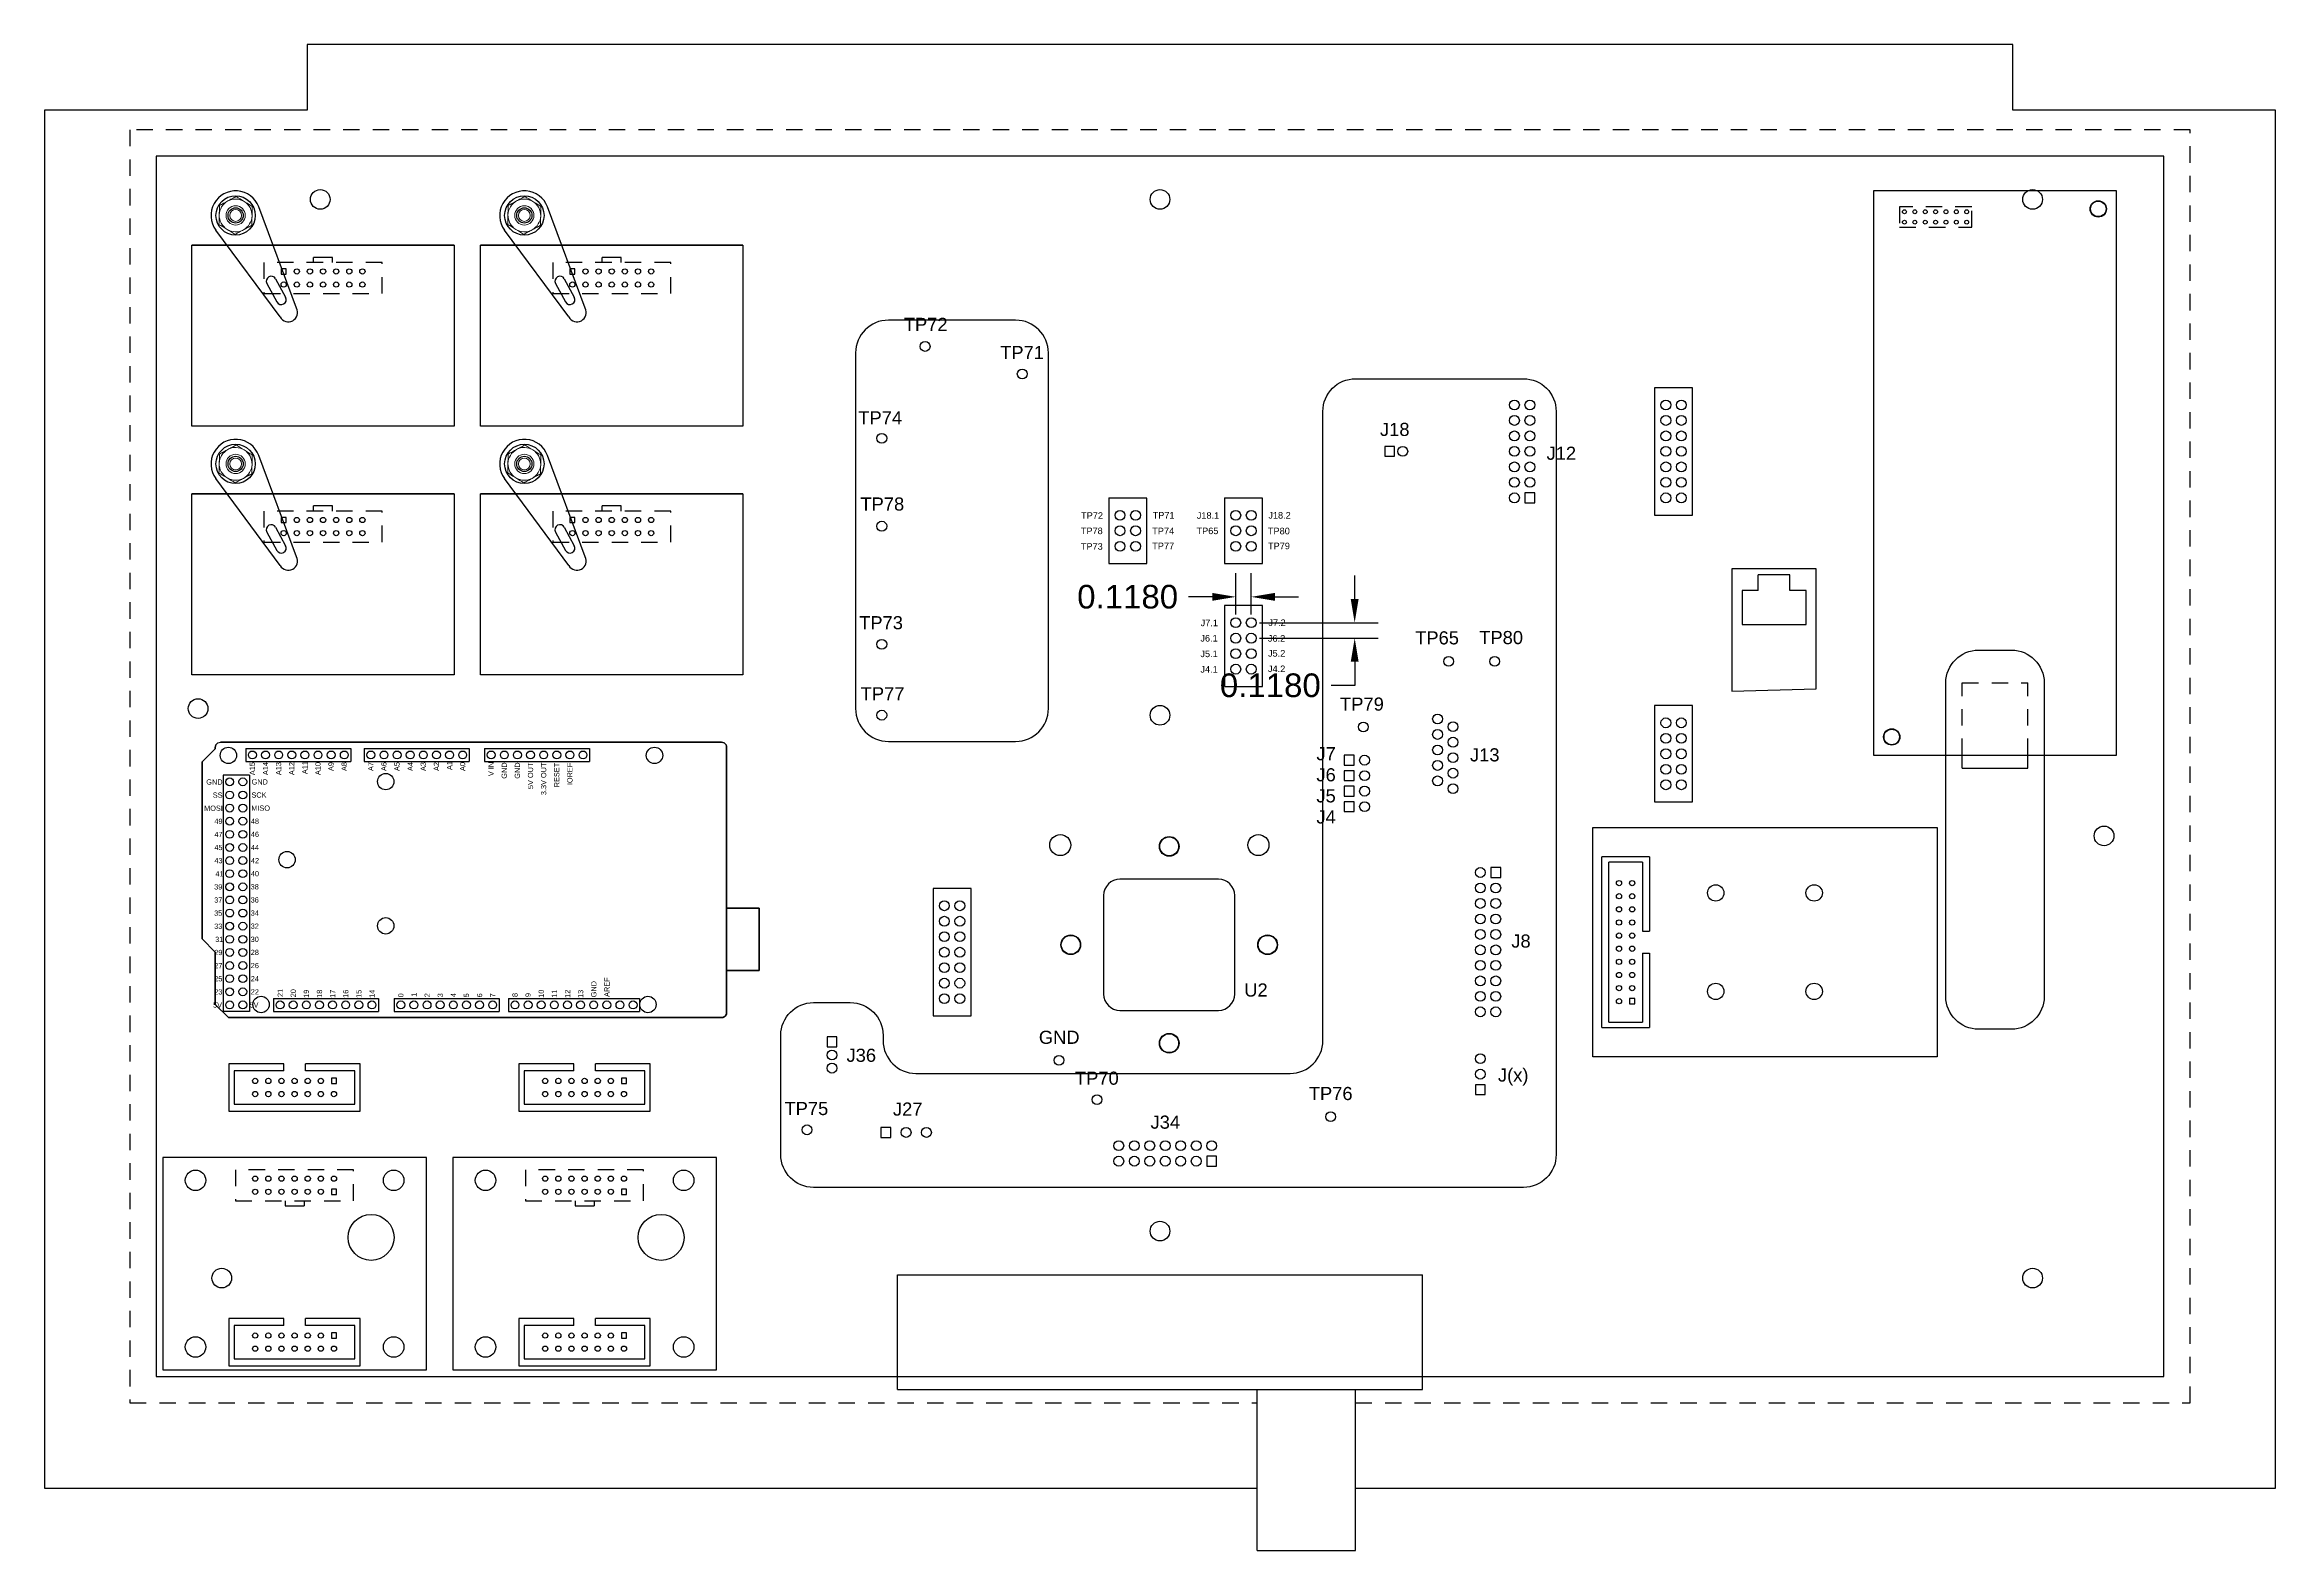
# Model space of a CAD drawing. Header units: inches. Extents: x 0.8 to 17.8, y 0.5 to 11.9.
import ezdxf

# ---------------------------------------------------------------- set-up
doc = ezdxf.new("R2010")
doc.units = ezdxf.units.IN
doc.header["$LTSCALE"] = 0.5
doc.header["$MEASUREMENT"] = 0
doc.linetypes.add('DASHED2', pattern=[0.375, 0.25, -0.125])
doc.linetypes.add('SLD-Solid', pattern=[0])
for name, color, linetype in [('1569', 3, 'Continuous'), ('1603', 4, 'Continuous'), ('1613', 6, 'Continuous'), ('Arduino', 2, 'Continuous'), ('Clamp', 4, 'Continuous'), ('Nail Deck', 31, 'Continuous'), ('PCB', 2, 'Continuous'), ('Xilinx', 1, 'Continuous')]:
    doc.layers.add(name, color=color, linetype=linetype)
doc.styles.get("Standard").update_dxf_attribs({"font": 'arial.ttf'})
doc.dimstyles.get("Standard").update_dxf_attribs({"dimtxt": 0.18, "dimasz": 0.18, "dimexe": 0.18, "dimexo": 0.0625, "dimgap": 0.09, "dimtad": 0, "dimtih": 1, "dimtoh": 1, "dimdec": 4, "dimzin": 0, "dimdsep": 46, "dimtxsty": 'Standard', "dimcen": 0.09, "dimadec": 0, "dimazin": 0, "dimtfac": 1, "dimtdec": 4, "dimtofl": 0, "dimtmove": 0, "dimatfit": 3, "dimfxl": 1, "dimtolj": 1, "dimtzin": 0, "dimarcsym": 0})

# ---------------------------------------------------------------- blocks, each defined once
blk = doc.blocks.new('*D1')
at = {"layer": 'Defpoints', "color": 0, "transparency": 16777216}
for p in [(9.972, 7.537), (9.972, 7.419), (10.76, 7.419)]:
    blk.add_point(p, dxfattribs=at)
at = {"layer": 'PCB', "color": 0, "lineweight": -2, "transparency": 16777216}
for p, q in [((10.76, 7.717), (10.76, 7.897)), ((10.034, 7.537), (10.94, 7.537)), ((10.034, 7.419), (10.94, 7.419)), ((10.76, 7.239), (10.76, 7.059)), ((10.76, 7.059), (10.58, 7.059))]:
    blk.add_line(p, q, dxfattribs=at)
at = {"layer": 'PCB', "color": 0, "transparency": 16777216}
for points in [[(10.73, 7.717), (10.79, 7.717), (10.76, 7.537)], [(10.73, 7.239), (10.79, 7.239), (10.76, 7.419)]]:
    blk.add_solid(points, dxfattribs=at)
at = {"layer": 'PCB', "color": 0, "transparency": 16777216, "insert": (10.117, 7.059), "char_height": 0.18, "attachment_point": 5}
blk.add_mtext('\\A1;0.1180', dxfattribs=at)
blk = doc.blocks.new('*D2')
at = {"layer": 'Defpoints', "color": 0, "transparency": 16777216}
for p in [(9.854, 7.734), (9.854, 7.537), (9.972, 7.537)]:
    blk.add_point(p, dxfattribs=at)
at = {"layer": 'PCB', "color": 0, "lineweight": -2, "transparency": 16777216}
for p, q in [((9.854, 7.599), (9.854, 7.914)), ((9.972, 7.599), (9.972, 7.914)), ((9.674, 7.734), (9.494, 7.734)), ((10.152, 7.734), (10.332, 7.734))]:
    blk.add_line(p, q, dxfattribs=at)
at = {"layer": 'PCB', "color": 0, "transparency": 16777216}
for points in [[(9.674, 7.764), (9.674, 7.704), (9.854, 7.734)], [(10.152, 7.764), (10.152, 7.704), (9.972, 7.734)]]:
    blk.add_solid(points, dxfattribs=at)
at = {"layer": 'PCB', "color": 0, "transparency": 16777216, "insert": (9.03, 7.734), "char_height": 0.18, "attachment_point": 5}
blk.add_mtext('\\A1;0.1180', dxfattribs=at)

msp = doc.modelspace()

# ---------------------------------------------------------------- linework, layer by layer
at = {"layer": '1569'}
for p, q in [((3.89824, 10.4138), (1.89824, 10.4138)), ((1.89824, 9.0338), (1.89824, 10.4138)), ((1.89824, 10.4138), (3.89824, 10.4138)), ((3.89824, 10.4138), (3.89824, 9.0338)), ((6.09824, 10.4138), (4.09824, 10.4138)), ((4.09824, 9.0338), (4.09824, 10.4138)), ((4.09824, 10.4138), (6.09824, 10.4138)), ((6.09824, 10.4138), (6.09824, 9.0338)), ((3.89824, 9.0338), (1.89824, 9.0338)), ((6.09824, 9.0338), (4.09824, 9.0338)), ((3.89824, 8.51989), (1.89824, 8.51989)), ((1.89824, 7.13989), (1.89824, 8.51989)), ((1.89824, 8.51989), (3.89824, 8.51989)), ((3.89824, 8.51989), (3.89824, 7.13989)), ((6.09824, 8.51989), (4.09824, 8.51989)), ((4.09824, 7.13989), (4.09824, 8.51989)), ((4.09824, 8.51989), (6.09824, 8.51989)), ((6.09824, 8.51989), (6.09824, 7.13989)), ((3.89824, 7.13989), (1.89824, 7.13989)), ((6.09824, 7.13989), (4.09824, 7.13989))]:
    msp.add_line(p, q, dxfattribs=at)
at = {"layer": '1603'}
for p, q in [((3.68639, 3.46244), (1.67639, 3.46244)), ((1.67639, 3.46244), (1.67639, 1.84244)), ((3.68639, 1.84244), (3.68639, 3.46244)), ((5.89639, 3.46244), (3.88639, 3.46244)), ((3.88639, 3.46244), (3.88639, 1.84244)), ((5.89639, 1.84244), (5.89639, 3.46244)), ((2.59839, 2.23544), (2.18139, 2.23544)), ((2.18139, 2.23544), (2.18139, 1.87344)), ((2.59839, 2.18244), (2.59839, 2.23544)), ((2.76439, 2.18244), (2.76439, 2.23544)), ((3.18139, 2.23544), (2.76439, 2.23544)), ((3.18139, 1.87344), (3.18139, 2.23544)), ((4.80839, 2.23544), (4.39139, 2.23544)), ((4.39139, 2.23544), (4.39139, 1.87344)), ((4.80839, 2.18244), (4.80839, 2.23544)), ((4.97439, 2.18244), (4.97439, 2.23544)), ((5.39139, 2.23544), (4.97439, 2.23544)), ((5.39139, 1.87344), (5.39139, 2.23544)), ((2.59839, 2.18244), (2.22139, 2.18244)), ((2.22139, 2.18244), (2.22139, 1.92644)), ((3.14139, 2.18244), (2.76439, 2.18244)), ((2.96139, 2.12444), (2.96139, 2.08444)), ((3.00139, 2.12444), (2.96139, 2.12444)), ((2.96139, 2.08444), (3.00139, 2.08444)), ((3.00139, 2.08444), (3.00139, 2.12444)), ((3.14139, 1.92644), (3.14139, 2.18244)), ((4.80839, 2.18244), (4.43139, 2.18244)), ((4.43139, 2.18244), (4.43139, 1.92644)), ((5.35139, 2.18244), (4.97439, 2.18244)), ((5.17139, 2.12444), (5.17139, 2.08444)), ((5.21139, 2.12444), (5.17139, 2.12444)), ((5.17139, 2.08444), (5.21139, 2.08444)), ((5.21139, 2.08444), (5.21139, 2.12444)), ((5.35139, 1.92644), (5.35139, 2.18244)), ((2.18139, 1.87344), (3.18139, 1.87344)), ((2.22139, 1.92644), (3.14139, 1.92644)), ((4.39139, 1.87344), (5.39139, 1.87344)), ((4.43139, 1.92644), (5.35139, 1.92644)), ((1.67639, 1.84244), (3.68639, 1.84244)), ((3.88639, 1.84244), (5.89639, 1.84244))]:
    msp.add_line(p, q, dxfattribs=at)
for centre in [(2.38139, 2.10444), (2.48139, 2.10444), (2.58139, 2.10444), (2.68139, 2.10444), (2.78139, 2.10444), (2.88139, 2.10444), (4.59139, 2.10444), (4.69139, 2.10444), (4.79139, 2.10444), (4.89139, 2.10444), (4.99139, 2.10444), (5.09139, 2.10444), (2.38139, 2.00444), (2.48139, 2.00444), (2.58139, 2.00444), (2.68139, 2.00444), (2.78139, 2.00444), (2.88139, 2.00444), (2.98139, 2.00444), (4.59139, 2.00444), (4.69139, 2.00444), (4.79139, 2.00444), (4.89139, 2.00444), (4.99139, 2.00444), (5.09139, 2.00444), (5.19139, 2.00444)]:
    msp.add_circle(centre, 0.02, dxfattribs=at)
at = {"layer": '1613'}
for p, q in [((12.57454, 5.97744), (15.19854, 5.97744)), ((12.57454, 4.22744), (12.57454, 5.97744)), ((15.19854, 5.97744), (15.19854, 4.22744)), ((13.00554, 5.75244), (12.64354, 5.75244)), ((12.64354, 4.45244), (12.64354, 5.75244)), ((12.95254, 5.71244), (12.69654, 5.71244)), ((12.69654, 4.49244), (12.69654, 5.71244)), ((12.95254, 5.71244), (12.95254, 5.18544)), ((13.00554, 5.75244), (13.00554, 5.18544)), ((12.95254, 5.18544), (13.00554, 5.18544)), ((12.95254, 5.01944), (12.95254, 4.49244)), ((12.95254, 5.01944), (13.00554, 5.01944)), ((13.00554, 5.01944), (13.00554, 4.45244)), ((12.85454, 4.67244), (12.85454, 4.63244)), ((12.89454, 4.67244), (12.85454, 4.67244)), ((12.85454, 4.63244), (12.89454, 4.63244)), ((12.89454, 4.63244), (12.89454, 4.67244)), ((12.64354, 4.45244), (13.00554, 4.45244)), ((12.69654, 4.49244), (12.95254, 4.49244)), ((15.19854, 4.22744), (12.57454, 4.22744))]:
    msp.add_line(p, q, dxfattribs=at)
for centre, radius in [((12.77454, 5.55244), 0.02), ((12.77454, 5.45244), 0.02), ((12.87454, 5.55244), 0.02), ((12.87454, 5.45244), 0.02), ((13.51154, 5.47744), 0.0625), ((14.26154, 5.47744), 0.0625), ((12.77454, 5.35244), 0.02), ((12.77454, 5.25244), 0.02), ((12.87454, 5.35244), 0.02), ((12.87454, 5.25244), 0.02), ((12.77454, 5.15244), 0.02), ((12.87454, 5.15244), 0.02), ((12.77454, 5.05244), 0.02), ((12.77454, 4.95244), 0.02), ((12.87454, 5.05244), 0.02), ((12.87454, 4.95244), 0.02), ((12.77454, 4.85244), 0.02), ((12.77454, 4.75244), 0.02), ((12.87454, 4.85244), 0.02), ((12.87454, 4.75244), 0.02), ((13.51154, 4.72744), 0.0625), ((14.26154, 4.72744), 0.0625), ((12.77454, 4.65244), 0.02)]:
    msp.add_circle(centre, radius, dxfattribs=at)
at = {"layer": 'Arduino', "color": 254, "true_color": 0xddb3d4}
for p, q in [((2.09625, 6.62099), (2.11624, 6.62599)), ((2.31003, 6.57928), (2.31003, 6.47928)), ((2.31003, 6.57928), (2.31003, 6.47928)), ((2.31003, 6.57928), (3.11003, 6.57928)), ((2.31003, 6.47928), (3.11003, 6.47928)), ((3.11003, 6.57928), (3.11003, 6.47928)), ((3.21253, 6.57928), (3.21253, 6.47928)), ((3.21253, 6.57928), (3.21253, 6.47928)), ((3.21253, 6.57928), (4.01253, 6.57928)), ((3.21253, 6.47928), (4.01253, 6.47928)), ((4.01253, 6.57928), (4.01253, 6.47928)), ((4.12953, 6.57928), (4.12953, 6.47928)), ((4.12953, 6.57928), (4.92953, 6.57928)), ((4.12953, 6.47928), (4.92953, 6.47928)), ((4.92953, 6.57928), (4.92953, 6.47928)), ((2.33682, 6.37428), (2.13682, 6.37428)), ((2.13682, 6.37428), (2.13682, 4.57428)), ((2.33682, 6.37428), (2.33682, 4.57428)), ((2.13682, 4.67428), (2.13682, 4.57428)), ((2.52082, 4.67428), (2.52082, 4.57428)), ((2.52082, 4.67428), (3.32082, 4.67428)), ((3.32082, 4.67428), (3.32082, 4.57428)), ((3.44082, 4.67428), (3.44082, 4.57428)), ((3.44082, 4.67428), (4.24082, 4.67428)), ((4.24082, 4.67428), (4.24082, 4.57428)), ((4.31082, 4.67428), (5.31082, 4.67428)), ((4.31082, 4.67428), (4.31082, 4.57428)), ((5.31082, 4.67428), (5.31082, 4.57428)), ((2.33682, 4.57428), (2.13682, 4.57428)), ((2.52082, 4.57428), (3.32082, 4.57428)), ((3.44082, 4.57428), (4.24082, 4.57428)), ((4.31082, 4.57428), (5.31082, 4.57428))]:
    msp.add_line(p, q, dxfattribs=at)
at = {"layer": 'Arduino', "color": 254, "lineweight": 158, "true_color": 0xddb3d4}
for points in [[(1.97712, 6.47604), (2.07709, 6.57601)], [(1.97712, 5.12736), (1.97712, 6.47604)], [(2.07709, 6.58684), (2.07792, 6.59683)], [(2.07709, 6.57601), (2.07709, 6.58684)], [(2.07792, 6.59683), (2.08208, 6.606)], [(2.08208, 6.606), (2.08792, 6.61433)], [(2.08792, 6.61433), (2.09625, 6.62099)], [(2.11624, 6.62599), (5.93488, 6.62599)], [(5.93488, 6.62599), (2.17705, 6.62599)], [(5.93488, 6.62599), (5.94488, 6.62432)], [(5.94488, 6.62432), (5.95404, 6.62099)], [(5.95404, 6.62099), (5.96237, 6.61433)], [(5.96237, 6.61433), (5.96904, 6.606)], [(5.96904, 6.606), (5.97237, 6.59683)], [(5.97237, 6.59683), (5.97403, 6.58684)], [(5.97403, 6.58684), (5.97403, 4.88757)], [(6.22103, 5.36257), (5.97403, 5.36257)], [(6.22103, 5.36257), (6.22103, 4.88757)], [(2.07709, 5.02739), (1.97712, 5.12736)], [(2.07709, 4.62753), (2.07709, 5.02739)], [(5.97403, 4.88757), (5.97403, 4.56756)], [(6.22103, 4.88757), (5.97403, 4.88757)], [(2.17705, 4.52757), (2.07709, 4.62753)], [(5.93488, 4.52757), (2.17705, 4.52757)], [(5.94488, 4.52924), (5.93488, 4.52757)], [(5.95404, 4.5334), (5.94488, 4.52924)], [(5.96237, 4.53923), (5.95404, 4.5334)], [(5.96904, 4.54756), (5.96237, 4.53923)], [(5.97237, 4.55673), (5.96904, 4.54756)], [(5.97403, 4.56756), (5.97237, 4.55673)]]:
    msp.add_lwpolyline(points, dxfattribs=at)
at = {"layer": 'Arduino', "color": 254, "true_color": 0xddb3d4}
for centre, radius in [((2.17685, 6.52601), 0.0625), ((2.36003, 6.52928), 0.03), ((2.46003, 6.52928), 0.03), ((2.56003, 6.52928), 0.03), ((2.66003, 6.52928), 0.03), ((2.76003, 6.52928), 0.03), ((2.86003, 6.52928), 0.03), ((2.96003, 6.52928), 0.03), ((3.06003, 6.52928), 0.03), ((3.26253, 6.52928), 0.03), ((3.36253, 6.52928), 0.03), ((3.46253, 6.52928), 0.03), ((3.56253, 6.52928), 0.03), ((3.66253, 6.52928), 0.03), ((3.76253, 6.52928), 0.03), ((3.86253, 6.52928), 0.03), ((3.96253, 6.52928), 0.03), ((4.17953, 6.52928), 0.03), ((4.27953, 6.52928), 0.03), ((4.37953, 6.52928), 0.03), ((4.47953, 6.52928), 0.03), ((4.57953, 6.52928), 0.03), ((4.67953, 6.52928), 0.03), ((4.77953, 6.52928), 0.03), ((4.87953, 6.52928), 0.03), ((5.42417, 6.52577), 0.0625), ((2.18682, 6.32428), 0.03), ((2.28682, 6.32428), 0.03), ((3.37596, 6.32602), 0.0625), ((2.18682, 6.22428), 0.03), ((2.18682, 6.12428), 0.03), ((2.28682, 6.22428), 0.03), ((2.28682, 6.12428), 0.03), ((2.18682, 6.02428), 0.03), ((2.18682, 5.92428), 0.03), ((2.28682, 6.02428), 0.03), ((2.28682, 5.92428), 0.03), ((2.18682, 5.82428), 0.03), ((2.28682, 5.82428), 0.03), ((2.6239, 5.73112), 0.0625), ((2.18682, 5.72428), 0.03), ((2.18682, 5.62428), 0.03), ((2.28682, 5.72428), 0.03), ((2.28682, 5.62428), 0.03), ((2.18682, 5.52428), 0.03), ((2.18682, 5.42428), 0.03), ((2.28682, 5.52428), 0.03), ((2.28682, 5.42428), 0.03), ((2.18682, 5.32428), 0.03), ((2.28682, 5.32428), 0.03), ((3.37579, 5.227), 0.0625), ((2.18682, 5.22428), 0.03), ((2.18682, 5.12428), 0.03), ((2.28682, 5.22428), 0.03), ((2.28682, 5.12428), 0.03), ((2.18682, 5.02428), 0.03), ((2.18682, 4.92428), 0.03), ((2.28682, 5.02428), 0.03), ((2.28682, 4.92428), 0.03), ((2.18682, 4.82428), 0.03), ((2.28682, 4.82428), 0.03), ((2.18682, 4.72428), 0.03), ((2.18682, 4.62428), 0.03), ((2.28682, 4.72428), 0.03), ((2.28682, 4.62428), 0.03), ((2.42613, 4.62734), 0.0625), ((2.57082, 4.62428), 0.03), ((2.67082, 4.62428), 0.03), ((2.77082, 4.62428), 0.03), ((2.87082, 4.62428), 0.03), ((2.97082, 4.62428), 0.03), ((3.07082, 4.62428), 0.03), ((3.17082, 4.62428), 0.03), ((3.27082, 4.62428), 0.03), ((3.49082, 4.62428), 0.03), ((3.59082, 4.62428), 0.03), ((3.69082, 4.62428), 0.03), ((3.79082, 4.62428), 0.03), ((3.89082, 4.62428), 0.03), ((3.99082, 4.62428), 0.03), ((4.09082, 4.62428), 0.03), ((4.19082, 4.62428), 0.03), ((4.36082, 4.62428), 0.03), ((4.46082, 4.62428), 0.03), ((4.56082, 4.62428), 0.03), ((4.66082, 4.62428), 0.03), ((4.76082, 4.62428), 0.03), ((4.86082, 4.62428), 0.03), ((4.96082, 4.62428), 0.03), ((5.06082, 4.62428), 0.03), ((5.16082, 4.62428), 0.03), ((5.26082, 4.62428), 0.03), ((5.37412, 4.6274), 0.0625)]:
    msp.add_circle(centre, radius, dxfattribs=at)
at = {"layer": 'Clamp'}
for p, q in [((2.69493, 9.93339), (2.40792, 10.70616)), ((4.89493, 9.93339), (4.60792, 10.70616)), ((2.57182, 9.86671), (2.08143, 10.52934)), ((4.77182, 9.86671), (4.28143, 10.52934)), ((2.46995, 10.12201), (2.54615, 9.98132)), ((2.53678, 10.1582), (2.61298, 10.01751)), ((4.66995, 10.12201), (4.74615, 9.98132)), ((4.73678, 10.1582), (4.81298, 10.01751)), ((2.69493, 8.03947), (2.40792, 8.81224)), ((4.89493, 8.03947), (4.60792, 8.81224)), ((2.57182, 7.9728), (2.08143, 8.63542)), ((4.77182, 7.9728), (4.28143, 8.63542)), ((2.46995, 8.22809), (2.54615, 8.0874)), ((2.53678, 8.26429), (2.61298, 8.1236)), ((4.66995, 8.22809), (4.74615, 8.0874)), ((4.73678, 8.26429), (4.81298, 8.1236))]:
    msp.add_line(p, q, dxfattribs=at)
for centre in [(2.23215, 10.64088), (4.43215, 10.64088), (2.23215, 8.74696), (4.43215, 8.74696)]:
    msp.add_circle(centre, 0.15, dxfattribs=at)
at = {"layer": 'Clamp', "linetype": 'SLD-Solid', "lineweight": 0}
for centre, radius in [((2.23215, 10.64088), 0.07337), ((4.43215, 10.64088), 0.07337), ((2.23215, 10.64088), 0.04518), ((4.43215, 10.64088), 0.04518), ((2.23215, 8.74696), 0.07337), ((2.23215, 8.74696), 0.04518), ((4.43215, 8.74696), 0.07337), ((4.43215, 8.74696), 0.04518)]:
    msp.add_circle(centre, radius, dxfattribs=at)
at = {"layer": 'Clamp'}
for centre, radius, start, end in [((2.23215, 10.64088), 0.1875, 20.375188, 216.504157), ((4.43215, 10.64088), 0.1875, 20.375188, 216.504157), ((2.50336, 10.1401), 0.038, 28.439672, 208.439672), ((4.70336, 10.1401), 0.038, 28.439672, 208.439672), ((2.57956, 9.99941), 0.038, 208.439672, 28.439672), ((2.63338, 9.90005), 0.07, 208.439672, 28.439672), ((4.77956, 9.99941), 0.038, 208.439672, 28.439672), ((4.83338, 9.90005), 0.07, 208.439672, 28.439672), ((2.23215, 8.74696), 0.1875, 20.375188, 216.504157), ((4.43215, 8.74696), 0.1875, 20.375188, 216.504157), ((2.50336, 8.24619), 0.038, 28.439672, 208.439672), ((4.70336, 8.24619), 0.038, 28.439672, 208.439672), ((2.57956, 8.1055), 0.038, 208.439672, 28.439672), ((2.63338, 8.00614), 0.07, 208.439672, 28.439672), ((4.77956, 8.1055), 0.038, 208.439672, 28.439672), ((4.83338, 8.00614), 0.07, 208.439672, 28.439672)]:
    msp.add_arc(centre, radius, start, end, dxfattribs=at)
at = {"layer": 'Clamp', "linetype": 'SLD-Solid', "lineweight": 0}
for centre, start, end in [((2.23215, 10.64088), 118.439672, 178.439672), ((2.23215, 10.64088), 58.439672, 118.439672), ((2.23215, 10.64088), 358.439672, 58.439672), ((4.43215, 10.64088), 118.439672, 178.439672), ((4.43215, 10.64088), 58.439672, 118.439672), ((4.43215, 10.64088), 358.439672, 58.439672), ((2.23215, 10.64088), 178.439672, 238.439672), ((2.23215, 10.64088), 298.439672, 358.439672), ((4.43215, 10.64088), 178.439672, 238.439672), ((4.43215, 10.64088), 298.439672, 358.439672), ((2.23215, 10.64088), 238.439672, 298.439672), ((4.43215, 10.64088), 238.439672, 298.439672), ((2.23215, 8.74696), 118.439672, 178.439672), ((2.23215, 8.74696), 58.439672, 118.439672), ((2.23215, 8.74696), 358.439672, 58.439672), ((4.43215, 8.74696), 118.439672, 178.439672), ((4.43215, 8.74696), 58.439672, 118.439672), ((4.43215, 8.74696), 358.439672, 58.439672), ((2.23215, 8.74696), 178.439672, 238.439672), ((2.23215, 8.74696), 298.439672, 358.439672), ((4.43215, 8.74696), 178.439672, 238.439672), ((4.43215, 8.74696), 298.439672, 358.439672), ((2.23215, 8.74696), 238.439672, 298.439672), ((4.43215, 8.74696), 238.439672, 298.439672)]:
    msp.add_arc(centre, 0.125, start, end, dxfattribs=at)
for points in [[(2.1072, 10.64428), (2.10752, 10.6563), (2.10785, 10.66839), (2.10851, 10.69258), (2.10884, 10.70454), (2.10916, 10.71642)], [(2.17262, 10.75079), (2.16201, 10.74504), (2.15138, 10.73929), (2.1301, 10.72776), (2.11953, 10.72204), (2.10916, 10.71642)], [(2.23608, 10.78516), (2.22565, 10.77951), (2.21503, 10.77376), (2.19384, 10.76229), (2.18324, 10.75654), (2.17262, 10.75079)], [(2.29757, 10.74739), (2.30782, 10.7411), (2.31812, 10.73476), (2.33874, 10.7221), (2.34894, 10.71583), (2.35907, 10.70961)], [(4.3072, 10.64428), (4.30752, 10.6563), (4.30785, 10.66839), (4.30851, 10.69258), (4.30884, 10.70454), (4.30916, 10.71642)], [(4.37262, 10.75079), (4.36201, 10.74504), (4.35138, 10.73929), (4.3301, 10.72776), (4.31953, 10.72204), (4.30916, 10.71642)], [(4.43608, 10.78516), (4.42565, 10.77951), (4.41503, 10.77376), (4.39384, 10.76229), (4.38324, 10.75654), (4.37262, 10.75079)], [(4.49757, 10.74739), (4.50782, 10.7411), (4.51812, 10.73476), (4.53874, 10.7221), (4.54894, 10.71583), (4.55907, 10.70961)], [(2.16672, 10.53437), (2.15648, 10.54066), (2.14617, 10.54699), (2.12555, 10.55965), (2.11535, 10.56592), (2.10523, 10.57214)], [(2.35514, 10.56533), (2.3447, 10.55968), (2.33409, 10.55393), (2.3129, 10.54246), (2.3023, 10.53671), (2.29168, 10.53096)], [(2.3571, 10.63747), (2.35678, 10.62546), (2.35645, 10.61336), (2.35579, 10.58917), (2.35546, 10.57721), (2.35514, 10.56533)], [(4.36672, 10.53437), (4.35648, 10.54066), (4.34617, 10.54699), (4.32555, 10.55965), (4.31535, 10.56592), (4.30523, 10.57214)], [(4.55514, 10.56533), (4.5447, 10.55968), (4.53409, 10.55393), (4.5129, 10.54246), (4.5023, 10.53671), (4.49168, 10.53096)], [(4.5571, 10.63747), (4.55678, 10.62546), (4.55645, 10.61336), (4.55579, 10.58917), (4.55546, 10.57721), (4.55514, 10.56533)], [(2.29168, 10.53096), (2.28106, 10.52521), (2.27044, 10.51946), (2.24916, 10.50793), (2.23859, 10.50221), (2.22822, 10.49659)], [(4.49168, 10.53096), (4.48106, 10.52521), (4.47044, 10.51946), (4.44916, 10.50793), (4.43859, 10.50221), (4.42822, 10.49659)], [(2.17262, 8.85688), (2.16201, 8.85113), (2.15138, 8.84537), (2.1301, 8.83385), (2.11953, 8.82813), (2.10916, 8.82251)], [(2.23608, 8.89125), (2.22565, 8.8856), (2.21503, 8.87985), (2.19384, 8.86837), (2.18324, 8.86263), (2.17262, 8.85688)], [(2.29757, 8.85347), (2.30782, 8.84718), (2.31812, 8.84085), (2.33874, 8.82819), (2.34894, 8.82192), (2.35907, 8.8157)], [(4.37262, 8.85688), (4.36201, 8.85113), (4.35138, 8.84537), (4.3301, 8.83385), (4.31953, 8.82813), (4.30916, 8.82251)], [(4.43608, 8.89125), (4.42565, 8.8856), (4.41503, 8.87985), (4.39384, 8.86837), (4.38324, 8.86263), (4.37262, 8.85688)], [(4.49757, 8.85347), (4.50782, 8.84718), (4.51812, 8.84085), (4.53874, 8.82819), (4.54894, 8.82192), (4.55907, 8.8157)], [(2.16672, 8.64045), (2.15648, 8.64674), (2.14617, 8.65308), (2.12555, 8.66574), (2.11535, 8.67201), (2.10523, 8.67823)], [(2.1072, 8.75037), (2.10752, 8.76238), (2.10785, 8.77448), (2.10851, 8.79867), (2.10884, 8.81063), (2.10916, 8.82251)], [(2.35514, 8.67142), (2.3447, 8.66577), (2.33409, 8.66002), (2.3129, 8.64854), (2.3023, 8.6428), (2.29168, 8.63705)], [(2.3571, 8.74356), (2.35678, 8.73154), (2.35645, 8.71945), (2.35579, 8.69526), (2.35546, 8.6833), (2.35514, 8.67142)], [(4.36672, 8.64045), (4.35648, 8.64674), (4.34617, 8.65308), (4.32555, 8.66574), (4.31535, 8.67201), (4.30523, 8.67823)], [(4.3072, 8.75037), (4.30752, 8.76238), (4.30785, 8.77448), (4.30851, 8.79867), (4.30884, 8.81063), (4.30916, 8.82251)], [(4.55514, 8.67142), (4.5447, 8.66577), (4.53409, 8.66002), (4.5129, 8.64854), (4.5023, 8.6428), (4.49168, 8.63705)], [(4.5571, 8.74356), (4.55678, 8.73154), (4.55645, 8.71945), (4.55579, 8.69526), (4.55546, 8.6833), (4.55514, 8.67142)], [(2.29168, 8.63705), (2.28106, 8.6313), (2.27044, 8.62555), (2.24916, 8.61402), (2.23859, 8.6083), (2.22822, 8.60268)], [(4.49168, 8.63705), (4.48106, 8.6313), (4.47044, 8.62555), (4.44916, 8.61402), (4.43859, 8.6083), (4.42822, 8.60268)]]:
    msp.add_open_spline(points, degree=3, knots=[0, 0, 0, 0, 0.5, 0.5, 1, 1, 1, 1], dxfattribs=at)
for points in [[(2.23608, 10.78516), (2.25643, 10.77266), (2.27691, 10.76008), (2.29757, 10.74739)], [(4.43608, 10.78516), (4.45643, 10.77266), (4.47691, 10.76008), (4.49757, 10.74739)], [(2.10523, 10.57214), (2.10588, 10.59602), (2.10653, 10.62004), (2.1072, 10.64428)], [(2.35907, 10.70961), (2.35842, 10.68574), (2.35776, 10.66172), (2.3571, 10.63747)], [(4.30523, 10.57214), (4.30588, 10.59602), (4.30653, 10.62004), (4.3072, 10.64428)], [(4.55907, 10.70961), (4.55842, 10.68574), (4.55776, 10.66172), (4.5571, 10.63747)], [(2.22822, 10.49659), (2.20786, 10.5091), (2.18739, 10.52167), (2.16672, 10.53437)], [(4.42822, 10.49659), (4.40786, 10.5091), (4.38739, 10.52167), (4.36672, 10.53437)], [(2.23608, 8.89125), (2.25643, 8.87875), (2.27691, 8.86617), (2.29757, 8.85347)], [(4.43608, 8.89125), (4.45643, 8.87875), (4.47691, 8.86617), (4.49757, 8.85347)], [(2.10523, 8.67823), (2.10588, 8.7021), (2.10653, 8.72612), (2.1072, 8.75037)], [(2.35907, 8.8157), (2.35842, 8.79182), (2.35776, 8.7678), (2.3571, 8.74356)], [(4.30523, 8.67823), (4.30588, 8.7021), (4.30653, 8.72612), (4.3072, 8.75037)], [(4.55907, 8.8157), (4.55842, 8.79182), (4.55776, 8.7678), (4.5571, 8.74356)], [(2.22822, 8.60268), (2.20786, 8.61518), (2.18739, 8.62776), (2.16672, 8.64045)], [(4.42822, 8.60268), (4.40786, 8.61518), (4.38739, 8.62776), (4.36672, 8.64045)]]:
    msp.add_open_spline(points, degree=3, dxfattribs=at)
at = {"layer": 'Nail Deck'}
for p, q in [((15.77639, 11.94244), (2.77639, 11.94244)), ((2.77639, 11.94244), (2.77639, 11.44244)), ((15.77639, 11.44244), (15.77639, 11.94244)), ((0.77639, 11.44244), (0.77639, 0.94244)), ((2.77639, 11.44244), (0.77639, 11.44244)), ((17.77639, 11.44244), (15.77639, 11.44244)), ((17.77639, 0.94244), (17.77639, 11.44244)), ((10.98889, 8.87994), (10.98889, 8.80494)), ((11.06389, 8.87994), (10.98889, 8.87994)), ((11.06389, 8.80494), (11.06389, 8.87994)), ((10.98889, 8.80494), (11.06389, 8.80494)), ((12.05789, 8.52594), (12.05789, 8.45094)), ((12.13289, 8.52594), (12.05789, 8.52594)), ((12.13289, 8.45094), (12.13289, 8.52594)), ((12.05789, 8.45094), (12.13289, 8.45094)), ((10.67989, 6.52694), (10.67989, 6.45194)), ((10.75489, 6.52694), (10.67989, 6.52694)), ((10.75489, 6.45194), (10.75489, 6.52694)), ((10.67989, 6.45194), (10.75489, 6.45194)), ((10.67989, 6.40894), (10.67989, 6.33394)), ((10.75489, 6.40894), (10.67989, 6.40894)), ((10.67989, 6.33394), (10.75489, 6.33394)), ((10.67989, 6.29094), (10.67989, 6.21594)), ((10.75489, 6.29094), (10.67989, 6.29094)), ((10.75489, 6.33394), (10.75489, 6.40894)), ((10.75489, 6.21594), (10.75489, 6.29094)), ((10.67989, 6.21594), (10.75489, 6.21594)), ((10.67989, 6.17294), (10.67989, 6.09794)), ((10.75489, 6.17294), (10.67989, 6.17294)), ((10.75489, 6.09794), (10.75489, 6.17294)), ((10.67989, 6.09794), (10.75489, 6.09794)), ((11.79789, 5.67094), (11.79789, 5.59594)), ((11.87289, 5.67094), (11.79789, 5.67094)), ((11.87289, 5.59594), (11.87289, 5.67094)), ((8.84639, 5.45744), (8.84639, 4.70744)), ((9.72139, 5.58244), (8.97139, 5.58244)), ((9.84639, 4.70744), (9.84639, 5.45744)), ((11.79789, 5.59594), (11.87289, 5.59594)), ((8.97139, 4.58244), (9.72139, 4.58244)), ((6.73889, 4.37994), (6.73889, 4.30494)), ((6.81389, 4.37994), (6.73889, 4.37994)), ((6.73889, 4.30494), (6.81389, 4.30494)), ((6.81389, 4.30494), (6.81389, 4.37994)), ((11.67989, 4.01594), (11.67989, 3.94094)), ((11.75489, 4.01594), (11.67989, 4.01594)), ((11.67989, 3.94094), (11.75489, 3.94094)), ((11.75489, 3.94094), (11.75489, 4.01594)), ((7.14889, 3.68994), (7.14889, 3.61494)), ((7.22389, 3.68994), (7.14889, 3.68994)), ((7.14889, 3.61494), (7.22389, 3.61494)), ((7.22389, 3.61494), (7.22389, 3.68994)), ((9.63289, 3.47094), (9.63289, 3.39594)), ((9.70789, 3.47094), (9.63289, 3.47094)), ((9.70789, 3.39594), (9.70789, 3.47094)), ((9.63289, 3.39594), (9.70789, 3.39594)), ((7.27639, 1.69244), (7.27639, 2.56744)), ((7.27639, 2.56744), (11.27639, 2.56744)), ((11.27639, 1.69244), (11.27639, 2.56744)), ((7.27639, 1.69244), (11.27639, 1.69244)), ((10.01639, 0.46744), (10.01639, 1.69244)), ((10.76639, 0.46744), (10.76639, 1.69244)), ((0.77639, 0.94244), (10.01639, 0.94244)), ((10.76639, 0.94244), (17.77639, 0.94244)), ((10.01639, 0.46744), (10.76639, 0.46744))]:
    msp.add_line(p, q, dxfattribs=at)
at = {"layer": 'Nail Deck', "linetype": 'DASHED2'}
for p, q in [((17.12639, 11.29244), (1.42639, 11.29244)), ((1.42639, 11.29244), (1.42639, 1.59244)), ((17.12639, 1.59244), (17.12639, 11.29244)), ((1.42639, 1.59244), (10.01639, 1.59244)), ((10.76639, 1.59244), (17.12639, 1.59244))]:
    msp.add_line(p, q, dxfattribs=at)
at = {"layer": 'Nail Deck'}
for centre, radius in [((7.48639, 9.64244), 0.0375), ((8.22639, 9.43244), 0.0375), ((11.97739, 9.19644), 0.0375), ((12.09539, 9.19644), 0.0375), ((11.97739, 9.07844), 0.0375), ((12.09539, 9.07844), 0.0375), ((7.15639, 8.94244), 0.0375), ((11.12639, 8.84244), 0.0375), ((11.97739, 8.96044), 0.0375), ((11.97739, 8.84244), 0.0375), ((12.09539, 8.96044), 0.0375), ((12.09539, 8.84244), 0.0375), ((11.97739, 8.72444), 0.0375), ((12.09539, 8.72444), 0.0375), ((11.97739, 8.60644), 0.0375), ((11.97739, 8.48844), 0.0375), ((12.09539, 8.60644), 0.0375), ((7.15639, 8.27244), 0.0375), ((7.15639, 7.37244), 0.0375), ((11.47639, 7.24244), 0.0375), ((11.82639, 7.24244), 0.0375), ((7.15639, 6.83244), 0.0375), ((11.39167, 6.80344), 0.0375), ((10.82639, 6.74244), 0.0375), ((11.39167, 6.68544), 0.0375), ((11.50967, 6.74444), 0.0375), ((11.50967, 6.62644), 0.0375), ((10.83539, 6.48944), 0.0375), ((11.39167, 6.56744), 0.0375), ((11.39167, 6.44944), 0.0375), ((11.50967, 6.50844), 0.0375), ((10.83539, 6.37144), 0.0375), ((10.83539, 6.25344), 0.0375), ((11.39167, 6.33144), 0.0375), ((11.50967, 6.39044), 0.0375), ((11.50967, 6.27244), 0.0375), ((10.83539, 6.13544), 0.0375), ((8.51639, 5.84244), 0.08), ((9.34639, 5.83244), 0.072), ((10.02639, 5.84244), 0.08), ((11.71739, 5.63344), 0.0375), ((11.71739, 5.51544), 0.0375), ((11.83539, 5.51544), 0.0375), ((11.71739, 5.39744), 0.0375), ((11.71739, 5.27944), 0.0375), ((11.83539, 5.39744), 0.0375), ((11.83539, 5.27944), 0.0375), ((8.59639, 5.08244), 0.072), ((10.09639, 5.08244), 0.072), ((11.71739, 5.16144), 0.0375), ((11.83539, 5.16144), 0.0375), ((11.71739, 5.04344), 0.0375), ((11.71739, 4.92544), 0.0375), ((11.83539, 5.04344), 0.0375), ((11.83539, 4.92544), 0.0375), ((11.71739, 4.80744), 0.0375), ((11.83539, 4.80744), 0.0375), ((11.71739, 4.68944), 0.0375), ((11.71739, 4.57144), 0.0375), ((11.83539, 4.68944), 0.0375), ((11.83539, 4.57144), 0.0375), ((6.77639, 4.24244), 0.0375), ((9.34639, 4.33244), 0.072), ((11.71739, 4.21444), 0.0375), ((6.77639, 4.14244), 0.0375), ((8.50639, 4.20244), 0.0375), ((11.71739, 4.09644), 0.0375), ((8.79639, 3.90244), 0.0375), ((10.57639, 3.77244), 0.0375), ((6.58639, 3.67244), 0.0375), ((7.34139, 3.65244), 0.0375), ((7.49639, 3.65244), 0.0375), ((8.96239, 3.55144), 0.0375), ((9.08039, 3.55144), 0.0375), ((9.19839, 3.55144), 0.0375), ((9.31639, 3.55144), 0.0375), ((9.43439, 3.55144), 0.0375), ((9.55239, 3.55144), 0.0375), ((9.67039, 3.55144), 0.0375), ((8.96239, 3.43344), 0.0375), ((9.08039, 3.43344), 0.0375), ((9.19839, 3.43344), 0.0375), ((9.31639, 3.43344), 0.0375), ((9.43439, 3.43344), 0.0375), ((9.55239, 3.43344), 0.0375)]:
    msp.add_circle(centre, radius, dxfattribs=at)
for centre, start, end in [((8.97139, 5.45744), 90, 180), ((9.72139, 5.45744), 0, 90), ((8.97139, 4.70744), 180, 270), ((9.72139, 4.70744), 270, 0)]:
    msp.add_arc(centre, 0.125, start, end, dxfattribs=at)
at = {"layer": 'PCB'}
for p, q in [((16.92639, 11.09244), (1.62639, 11.09244)), ((1.62639, 11.09244), (1.62639, 1.79244)), ((16.92639, 1.79244), (16.92639, 11.09244)), ((2.57824, 10.2338), (2.57824, 10.1938)), ((2.61824, 10.2338), (2.57824, 10.2338)), ((2.61824, 10.1938), (2.61824, 10.2338)), ((2.97124, 10.3208), (2.82524, 10.3208)), ((2.82524, 10.2818), (2.82524, 10.3208)), ((2.97124, 10.2818), (2.97124, 10.3208)), ((4.77824, 10.2338), (4.77824, 10.1938)), ((4.81824, 10.2338), (4.77824, 10.2338)), ((4.81824, 10.1938), (4.81824, 10.2338)), ((5.17124, 10.3208), (5.02524, 10.3208)), ((5.02524, 10.2818), (5.02524, 10.3208)), ((5.17124, 10.2818), (5.17124, 10.3208)), ((2.57824, 10.1938), (2.61824, 10.1938)), ((4.77824, 10.1938), (4.81824, 10.1938)), ((13.04539, 9.32744), (13.04539, 8.35744)), ((13.33539, 9.32744), (13.04539, 9.32744)), ((13.33539, 8.35744), (13.33539, 9.32744)), ((2.57824, 8.33989), (2.57824, 8.29989)), ((2.61824, 8.33989), (2.57824, 8.33989)), ((2.61824, 8.29989), (2.61824, 8.33989)), ((2.97124, 8.42689), (2.82524, 8.42689)), ((2.82524, 8.38789), (2.82524, 8.42689)), ((2.97124, 8.38789), (2.97124, 8.42689)), ((4.77824, 8.33989), (4.77824, 8.29989)), ((4.81824, 8.33989), (4.77824, 8.33989)), ((4.81824, 8.29989), (4.81824, 8.33989)), ((5.17124, 8.42689), (5.02524, 8.42689)), ((5.02524, 8.38789), (5.02524, 8.42689)), ((5.17124, 8.38789), (5.17124, 8.42689)), ((8.88604, 8.48744), (8.88604, 7.98844)), ((9.17604, 8.48644), (8.88604, 8.48644)), ((9.17604, 7.98844), (9.17604, 8.48644)), ((9.76775, 8.48744), (9.76775, 7.98844)), ((10.05775, 8.48644), (9.76775, 8.48644)), ((10.05775, 7.98844), (10.05775, 8.48644)), ((13.04539, 8.35744), (13.33539, 8.35744)), ((2.57824, 8.29989), (2.61824, 8.29989)), ((4.77824, 8.29989), (4.81824, 8.29989)), ((8.88604, 7.98844), (9.17604, 7.98844)), ((9.76775, 7.98844), (10.05775, 7.98844)), ((14.27639, 7.94668), (13.63539, 7.94668)), ((13.63539, 7.94668), (13.63539, 7.01568)), ((14.07589, 7.90208), (13.83589, 7.90208)), ((13.83589, 7.78208), (13.83589, 7.90208)), ((14.07589, 7.78208), (14.07589, 7.90208)), ((14.27639, 7.03368), (14.27639, 7.94668)), ((9.76775, 7.66895), (9.76775, 7.05195)), ((10.05775, 7.66795), (9.76775, 7.66795)), ((10.05775, 7.05195), (10.05775, 7.66795)), ((13.71189, 7.78208), (13.71189, 7.52208)), ((13.83589, 7.78208), (13.71189, 7.78208)), ((14.19989, 7.78208), (14.07589, 7.78208)), ((14.19989, 7.52208), (14.19989, 7.78208)), ((13.71189, 7.52208), (14.19989, 7.52208)), ((9.76775, 7.05195), (10.05775, 7.05195)), ((13.63539, 7.01568), (14.27639, 7.03368)), ((13.04539, 6.90594), (13.04539, 6.17094)), ((13.33539, 6.90494), (13.04539, 6.90494)), ((13.33539, 6.17094), (13.33539, 6.90494)), ((13.04539, 6.17094), (13.33539, 6.17094)), ((7.83688, 5.51101), (7.54688, 5.51101)), ((7.54688, 5.51101), (7.54688, 4.54101)), ((7.83688, 4.54101), (7.83688, 5.51101)), ((7.54688, 4.54101), (7.83688, 4.54101)), ((2.59839, 4.176), (2.18139, 4.176)), ((2.18139, 4.176), (2.18139, 3.814)), ((2.59839, 4.123), (2.22139, 4.123)), ((2.22139, 4.123), (2.22139, 3.867)), ((2.59839, 4.123), (2.59839, 4.176)), ((2.76439, 4.123), (2.76439, 4.176)), ((3.18139, 4.176), (2.76439, 4.176)), ((3.14139, 4.123), (2.76439, 4.123)), ((3.14139, 3.867), (3.14139, 4.123)), ((3.18139, 3.814), (3.18139, 4.176)), ((4.80839, 4.176), (4.39139, 4.176)), ((4.39139, 4.176), (4.39139, 3.814)), ((4.80839, 4.123), (4.43139, 4.123)), ((4.43139, 4.123), (4.43139, 3.867)), ((4.80839, 4.123), (4.80839, 4.176)), ((4.97439, 4.123), (4.97439, 4.176)), ((5.39139, 4.176), (4.97439, 4.176)), ((5.35139, 4.123), (4.97439, 4.123)), ((5.35139, 3.867), (5.35139, 4.123)), ((5.39139, 3.814), (5.39139, 4.176)), ((2.96139, 4.065), (2.96139, 4.025)), ((3.00139, 4.065), (2.96139, 4.065)), ((2.96139, 4.025), (3.00139, 4.025)), ((3.00139, 4.025), (3.00139, 4.065)), ((5.17139, 4.065), (5.17139, 4.025)), ((5.21139, 4.065), (5.17139, 4.065)), ((5.17139, 4.025), (5.21139, 4.025)), ((5.21139, 4.025), (5.21139, 4.065)), ((2.18139, 3.814), (3.18139, 3.814)), ((2.22139, 3.867), (3.14139, 3.867)), ((4.39139, 3.814), (5.39139, 3.814)), ((4.43139, 3.867), (5.35139, 3.867)), ((2.60839, 3.13244), (2.60839, 3.09344)), ((2.60839, 3.09344), (2.75439, 3.09344)), ((2.75439, 3.13244), (2.75439, 3.09344)), ((2.96139, 3.22044), (2.96139, 3.18044)), ((3.00139, 3.22044), (2.96139, 3.22044)), ((2.96139, 3.18044), (3.00139, 3.18044)), ((3.00139, 3.18044), (3.00139, 3.22044)), ((4.81839, 3.13244), (4.81839, 3.09344)), ((4.81839, 3.09344), (4.96439, 3.09344)), ((4.96439, 3.13244), (4.96439, 3.09344)), ((5.17139, 3.22044), (5.17139, 3.18044)), ((5.21139, 3.22044), (5.17139, 3.22044)), ((5.17139, 3.18044), (5.21139, 3.18044)), ((5.21139, 3.18044), (5.21139, 3.22044)), ((1.62639, 1.79244), (7.07639, 1.79244)), ((7.07639, 1.79244), (16.92639, 1.79244))]:
    msp.add_line(p, q, dxfattribs=at)
at = {"layer": 'PCB', "linetype": 'DASHED2'}
for p, q in [((3.34824, 10.2818), (2.44824, 10.2818)), ((2.44824, 10.2818), (2.44824, 10.0458)), ((3.34824, 10.0458), (3.34824, 10.2818)), ((5.54824, 10.2818), (4.64824, 10.2818)), ((4.64824, 10.2818), (4.64824, 10.0458)), ((5.54824, 10.0458), (5.54824, 10.2818)), ((2.44824, 10.0458), (3.34824, 10.0458)), ((4.64824, 10.0458), (5.54824, 10.0458)), ((3.34824, 8.38789), (2.44824, 8.38789)), ((2.44824, 8.38789), (2.44824, 8.15189)), ((3.34824, 8.15189), (3.34824, 8.38789)), ((5.54824, 8.38789), (4.64824, 8.38789)), ((4.64824, 8.38789), (4.64824, 8.15189)), ((5.54824, 8.15189), (5.54824, 8.38789)), ((2.44824, 8.15189), (3.34824, 8.15189)), ((4.64824, 8.15189), (5.54824, 8.15189)), ((3.13139, 3.36844), (2.23139, 3.36844)), ((2.23139, 3.36844), (2.23139, 3.13244)), ((3.13139, 3.13244), (3.13139, 3.36844)), ((5.34139, 3.36844), (4.44139, 3.36844)), ((4.44139, 3.36844), (4.44139, 3.13244)), ((5.34139, 3.13244), (5.34139, 3.36844)), ((2.23139, 3.13244), (3.13139, 3.13244)), ((4.44139, 3.13244), (5.34139, 3.13244))]:
    msp.add_line(p, q, dxfattribs=at)
at = {"layer": 'PCB'}
for points in [[(6.95639, 9.59244), (6.95639, 6.88244, 0.41421356), (7.20639, 6.63244), (8.17639, 6.63244, 0.41421356), (8.42639, 6.88244), (8.42639, 9.59244, 0.41421356), (8.17639, 9.84244), (7.20639, 9.84244, 0.41421356)], [(6.63639, 3.23344, -0.41421356), (6.38639, 3.48344), (6.38639, 4.39244, -0.41421356), (6.63639, 4.64244), (6.91639, 4.64244, -0.41421356), (7.16639, 4.39244), (7.16639, 4.35244, 0.41421356), (7.41639, 4.10244), (10.26739, 4.10244, 0.41421356), (10.51739, 4.35244), (10.51739, 9.14644, -0.41421356), (10.76739, 9.39644), (12.04539, 9.39644, -0.41421356), (12.29539, 9.14644), (12.29539, 3.48344, -0.41421356), (12.04539, 3.23344)], [(15.26481, 7.07838, -0.41421356), (15.51481, 7.32838), (15.76481, 7.32838, -0.41421356), (16.01481, 7.07838), (16.01481, 4.6888, -0.41421356), (15.76481, 4.4388), (15.51481, 4.4388, -0.41421356), (15.26481, 4.6888)]]:
    msp.add_lwpolyline(points, format="xyb", close=True, dxfattribs=at)
for centre, radius in [((2.87639, 10.76244), 0.075), ((9.27639, 10.76244), 0.075), ((15.92639, 10.76244), 0.075), ((16.42681, 10.69038), 0.0625), ((2.23215, 10.64088), 0.058), ((4.43215, 10.64088), 0.058), ((2.69824, 10.2138), 0.02), ((2.79824, 10.2138), 0.02), ((2.89824, 10.2138), 0.02), ((2.99824, 10.2138), 0.02), ((3.09824, 10.2138), 0.02), ((3.19824, 10.2138), 0.02), ((4.89824, 10.2138), 0.02), ((4.99824, 10.2138), 0.02), ((5.09824, 10.2138), 0.02), ((5.19824, 10.2138), 0.02), ((5.29824, 10.2138), 0.02), ((5.39824, 10.2138), 0.02), ((2.59824, 10.1138), 0.02), ((2.69824, 10.1138), 0.02), ((2.79824, 10.1138), 0.02), ((2.89824, 10.1138), 0.02), ((2.99824, 10.1138), 0.02), ((3.09824, 10.1138), 0.02), ((3.19824, 10.1138), 0.02), ((4.79824, 10.1138), 0.02), ((4.89824, 10.1138), 0.02), ((4.99824, 10.1138), 0.02), ((5.09824, 10.1138), 0.02), ((5.19824, 10.1138), 0.02), ((5.29824, 10.1138), 0.02), ((5.39824, 10.1138), 0.02), ((13.13139, 9.19644), 0.0375), ((13.24939, 9.19644), 0.0375), ((13.13139, 9.07844), 0.0375), ((13.24939, 9.07844), 0.0375), ((13.13139, 8.96044), 0.0375), ((13.13139, 8.84244), 0.0375), ((13.24939, 8.96044), 0.0375), ((13.24939, 8.84244), 0.0375), ((2.23215, 8.74696), 0.058), ((4.43215, 8.74696), 0.058), ((13.13139, 8.72444), 0.0375), ((13.24939, 8.72444), 0.0375), ((13.13139, 8.60644), 0.0375), ((13.13139, 8.48844), 0.0375), ((13.24939, 8.60644), 0.0375), ((13.24939, 8.48844), 0.0375), ((2.69824, 8.31989), 0.02), ((2.79824, 8.31989), 0.02), ((2.89824, 8.31989), 0.02), ((2.99824, 8.31989), 0.02), ((3.09824, 8.31989), 0.02), ((3.19824, 8.31989), 0.02), ((4.89824, 8.31989), 0.02), ((4.99824, 8.31989), 0.02), ((5.09824, 8.31989), 0.02), ((5.19824, 8.31989), 0.02), ((5.29824, 8.31989), 0.02), ((5.39824, 8.31989), 0.02), ((8.97204, 8.35544), 0.0375), ((9.09004, 8.35544), 0.0375), ((9.85375, 8.35544), 0.0375), ((9.97175, 8.35544), 0.0375), ((2.59824, 8.21989), 0.02), ((2.69824, 8.21989), 0.02), ((2.79824, 8.21989), 0.02), ((2.89824, 8.21989), 0.02), ((2.99824, 8.21989), 0.02), ((3.09824, 8.21989), 0.02), ((3.19824, 8.21989), 0.02), ((4.79824, 8.21989), 0.02), ((4.89824, 8.21989), 0.02), ((4.99824, 8.21989), 0.02), ((5.09824, 8.21989), 0.02), ((5.19824, 8.21989), 0.02), ((5.29824, 8.21989), 0.02), ((5.39824, 8.21989), 0.02), ((8.97204, 8.23744), 0.0375), ((9.09004, 8.23744), 0.0375), ((9.85375, 8.23744), 0.0375), ((9.97175, 8.23744), 0.0375), ((8.97204, 8.11944), 0.0375), ((9.09004, 8.11944), 0.0375), ((9.85375, 8.11944), 0.0375), ((9.97175, 8.11944), 0.0375), ((9.85375, 7.53695), 0.0375), ((9.97175, 7.53695), 0.0375), ((9.85375, 7.41895), 0.0375), ((9.85375, 7.30095), 0.0375), ((9.97175, 7.41895), 0.0375), ((9.97175, 7.30095), 0.0375), ((9.85375, 7.18295), 0.0375), ((9.97175, 7.18295), 0.0375), ((1.94646, 6.88294), 0.075), ((9.27639, 6.83144), 0.075), ((13.13139, 6.77394), 0.0375), ((13.24939, 6.77394), 0.0375), ((13.13139, 6.65594), 0.0375), ((13.24939, 6.65594), 0.0375), ((14.85281, 6.66638), 0.0625), ((13.13139, 6.53794), 0.0375), ((13.24939, 6.53794), 0.0375), ((13.13139, 6.41994), 0.0375), ((13.13139, 6.30194), 0.0375), ((13.24939, 6.41994), 0.0375), ((13.24939, 6.30194), 0.0375), ((16.4706, 5.91241), 0.075), ((9.34639, 5.83244), 0.075), ((13.51154, 5.47744), 0.0625), ((14.26154, 5.47744), 0.0625), ((7.63288, 5.38001), 0.0375), ((7.63288, 5.26201), 0.0375), ((7.75088, 5.38001), 0.0375), ((7.75088, 5.26201), 0.0375), ((7.63288, 5.14401), 0.0375), ((7.75088, 5.14401), 0.0375), ((8.59639, 5.08244), 0.075), ((10.09639, 5.08244), 0.075), ((7.63288, 5.02601), 0.0375), ((7.63288, 4.90801), 0.0375), ((7.75088, 5.02601), 0.0375), ((7.75088, 4.90801), 0.0375), ((7.63288, 4.79001), 0.0375), ((7.75088, 4.79001), 0.0375), ((13.51154, 4.72744), 0.0625), ((14.26154, 4.72744), 0.0625), ((7.63288, 4.67201), 0.0375), ((7.75088, 4.67201), 0.0375), ((9.34639, 4.33244), 0.075), ((2.38139, 4.045), 0.02), ((2.38139, 3.945), 0.02), ((2.48139, 4.045), 0.02), ((2.48139, 3.945), 0.02), ((2.58139, 4.045), 0.02), ((2.58139, 3.945), 0.02), ((2.68139, 4.045), 0.02), ((2.68139, 3.945), 0.02), ((2.78139, 4.045), 0.02), ((2.78139, 3.945), 0.02), ((2.88139, 4.045), 0.02), ((2.88139, 3.945), 0.02), ((2.98139, 3.945), 0.02), ((4.59139, 4.045), 0.02), ((4.59139, 3.945), 0.02), ((4.69139, 4.045), 0.02), ((4.69139, 3.945), 0.02), ((4.79139, 4.045), 0.02), ((4.79139, 3.945), 0.02), ((4.89139, 4.045), 0.02), ((4.89139, 3.945), 0.02), ((4.99139, 4.045), 0.02), ((4.99139, 3.945), 0.02), ((5.09139, 4.045), 0.02), ((5.09139, 3.945), 0.02), ((5.19139, 3.945), 0.02), ((1.92639, 3.28744), 0.078), ((2.38139, 3.30044), 0.02), ((2.48139, 3.30044), 0.02), ((2.58139, 3.30044), 0.02), ((2.68139, 3.30044), 0.02), ((2.78139, 3.30044), 0.02), ((2.88139, 3.30044), 0.02), ((2.98139, 3.30044), 0.02), ((3.43639, 3.28744), 0.078), ((4.13639, 3.28744), 0.078), ((4.59139, 3.30044), 0.02), ((4.69139, 3.30044), 0.02), ((4.79139, 3.30044), 0.02), ((4.89139, 3.30044), 0.02), ((4.99139, 3.30044), 0.02), ((5.09139, 3.30044), 0.02), ((5.19139, 3.30044), 0.02), ((5.64639, 3.28744), 0.078), ((2.38139, 3.20044), 0.02), ((2.48139, 3.20044), 0.02), ((2.58139, 3.20044), 0.02), ((2.68139, 3.20044), 0.02), ((2.78139, 3.20044), 0.02), ((2.88139, 3.20044), 0.02), ((4.59139, 3.20044), 0.02), ((4.69139, 3.20044), 0.02), ((4.79139, 3.20044), 0.02), ((4.89139, 3.20044), 0.02), ((4.99139, 3.20044), 0.02), ((5.09139, 3.20044), 0.02), ((3.26439, 2.85244), 0.175), ((5.47439, 2.85244), 0.175), ((9.27639, 2.90044), 0.075), ((2.12639, 2.54244), 0.075), ((15.92639, 2.54244), 0.075), ((1.92639, 2.01744), 0.078), ((3.43639, 2.01744), 0.078), ((4.13639, 2.01744), 0.078), ((5.64639, 2.01744), 0.078)]:
    msp.add_circle(centre, radius, dxfattribs=at)
at = {"layer": 'Xilinx'}
for p, q in [((14.71481, 10.82838), (14.71481, 6.52838)), ((16.56481, 10.82838), (14.71481, 10.82838)), ((16.56481, 6.52838), (16.56481, 10.82838)), ((14.71481, 6.52838), (16.56481, 6.52838)), ((15.38981, 6.42838), (15.38981, 6.52838)), ((15.88981, 6.42838), (15.88981, 6.52838)), ((15.38981, 6.42838), (15.88981, 6.42838))]:
    msp.add_line(p, q, dxfattribs=at)
at = {"layer": 'Xilinx', "linetype": 'DASHED2'}
for p, q in [((15.46231, 10.70738), (14.91131, 10.70738)), ((14.91131, 10.70738), (14.91131, 10.55038)), ((14.91131, 10.55038), (15.46231, 10.55038)), ((15.46231, 10.55038), (15.46231, 10.70738)), ((15.38981, 7.07838), (15.88981, 7.07838)), ((15.38981, 6.52838), (15.38981, 7.07838)), ((15.88981, 6.52838), (15.88981, 7.07838))]:
    msp.add_line(p, q, dxfattribs=at)
at = {"layer": 'Xilinx'}
for centre, radius in [((16.42681, 10.69038), 0.059), ((14.94981, 10.66838), 0.015), ((14.94981, 10.58938), 0.015), ((15.02881, 10.66838), 0.015), ((15.02881, 10.58938), 0.015), ((15.10781, 10.66838), 0.015), ((15.10781, 10.58938), 0.015), ((15.18681, 10.66838), 0.015), ((15.18681, 10.58938), 0.015), ((15.26581, 10.66838), 0.015), ((15.26581, 10.58938), 0.015), ((15.34481, 10.66838), 0.015), ((15.34481, 10.58938), 0.015), ((15.42381, 10.66838), 0.015), ((15.42381, 10.58938), 0.015), ((14.85281, 6.66638), 0.059)]:
    msp.add_circle(centre, radius, dxfattribs=at)

# ---------------------------------------------------------------- texts
at = {"layer": 'Arduino', "color": 254, "true_color": 0xddb3d4}
for s, p in [('A15', (2.37911, 6.37521)), ('A14', (2.47979, 6.37567)), ('A13', (2.57908, 6.37551)), ('A12', (2.67979, 6.37592)), ('A11', (2.77979, 6.38323)), ('A10', (2.87911, 6.37564)), ('A9', (2.97911, 6.4065)), ('A8', (3.07911, 6.4065)), ('A7', (3.28213, 6.40659)), ('A6', (3.38161, 6.40661)), ('A5', (3.48144, 6.40629)), ('A4', (3.58213, 6.40675)), ('A3', (3.68158, 6.40659)), ('A2', (3.78229, 6.40699)), ('A1', (3.88229, 6.41431)), ('A0', (3.98161, 6.40672)), ('V IN', (4.1991, 6.36798)), ('GND', (4.29913, 6.34814)), ('GND', (4.39913, 6.34814)), ('5V OUT', (4.49915, 6.26929)), ('3.3V OUT', (4.59913, 6.22266)), ('RESET', (4.69913, 6.28274)), ('IOREF', (4.79915, 6.29892)), ('GND', (4.98154, 4.68224)), ('AREF', (5.08154, 4.68519)), ('21', (2.5917, 4.68425)), ('20', (2.69102, 4.68232)), ('19', (2.79102, 4.67766)), ('18', (2.89102, 4.67766)), ('17', (2.9917, 4.67774)), ('16', (3.09102, 4.67777)), ('15', (3.19102, 4.67744)), ('14', (3.2917, 4.6779)), ('0', (3.51102, 4.68199)), ('1', (3.6117, 4.68581)), ('2', (3.7117, 4.68295)), ('3', (3.81099, 4.68183)), ('4', (3.91154, 4.68363)), ('5', (4.01031, 4.68155)), ('6', (4.11102, 4.6821)), ('7', (4.21102, 4.68153)), ('8', (4.38102, 4.68422)), ('9', (4.48102, 4.68416)), ('10', (4.58102, 4.67867)), ('11', (4.6817, 4.67814)), ('12', (4.7817, 4.67778)), ('13', (4.88099, 4.67737))]:
    msp.add_text(s, height=0.04, rotation=90, dxfattribs=at).set_placement(p)
for s, p in [('GND', (2.00846, 6.30325)), ('GND', (2.35366, 6.30386)), ('MOSI', (1.99188, 6.10323)), ('SS', (2.05798, 6.20325)), ('SCK', (2.35274, 6.20386)), ('MISO', (2.35148, 6.10384)), ('49', (2.07008, 6.00377)), ('48', (2.34802, 6.00438)), ('45', (2.06986, 5.80394)), ('47', (2.07016, 5.90325)), ('46', (2.34813, 5.90438)), ('44', (2.34826, 5.80386)), ('43', (2.07016, 5.7038)), ('41', (2.07788, 5.60309)), ('40', (2.34824, 5.60438)), ('42', (2.34851, 5.7037)), ('39', (2.06844, 5.5038)), ('37', (2.06853, 5.4038)), ('38', (2.34638, 5.50441)), ('36', (2.34649, 5.40441)), ('35', (2.06823, 5.3038)), ('34', (2.34663, 5.30441)), ('33', (2.06853, 5.2038)), ('31', (2.07625, 5.1038)), ('30', (2.3466, 5.10441)), ('32', (2.34687, 5.20441)), ('29', (2.06915, 5.00377)), ('27', (2.06923, 4.90309)), ('28', (2.34709, 5.00438)), ('26', (2.3472, 4.90438)), ('25', (2.06893, 4.80377)), ('24', (2.34734, 4.8037)), ('5V', (2.06026, 4.60394)), ('23', (2.06923, 4.7038)), ('5V', (2.3382, 4.60455)), ('22', (2.34758, 4.7037))]:
    msp.add_text(s, height=0.04, dxfattribs=at).set_placement(p)
at = {"layer": 'Nail Deck'}
for s, height, p in [('TP72', 0.1, (7.32394, 9.76043)), ('TP71', 0.1, (8.05814, 9.54606)), ('TP74', 0.1, (6.97703, 9.04845)), ('J18', 0.1, (10.95281, 8.96002)), ('J12', 0.1, (12.22211, 8.77843)), ('TP78', 0.1, (6.99331, 8.3915)), ('TP72', 0.05, (8.67499, 8.32895)), ('TP71', 0.05, (9.22031, 8.33044)), ('J18.1', 0.05, (9.5567, 8.32895)), ('J18.2', 0.05, (10.10202, 8.33044)), ('TP78', 0.05, (8.67303, 8.21192)), ('TP74', 0.05, (9.21712, 8.2108)), ('TP65', 0.05, (9.55474, 8.21192)), ('TP80', 0.05, (10.09882, 8.2108)), ('TP73', 0.05, (8.67321, 8.09302)), ('TP77', 0.05, (9.21754, 8.09706)), ('TP79', 0.05, (10.09925, 8.09706)), ('TP73', 0.1, (6.98359, 7.48696)), ('J7.1', 0.05, (9.586, 7.51046)), ('J7.2', 0.05, (10.10202, 7.51195)), ('J6.1', 0.05, (9.58404, 7.39343)), ('J5.1', 0.05, (9.58422, 7.27453)), ('J6.2', 0.05, (10.09882, 7.39231)), ('J5.2', 0.05, (10.09925, 7.27857)), ('TP65', 0.1, (11.22078, 7.3716)), ('TP80', 0.1, (11.70903, 7.37377)), ('J4.1', 0.05, (9.58422, 7.15653)), ('J4.2', 0.05, (10.09925, 7.16057)), ('TP77', 0.1, (6.9953, 6.94544)), ('TP79', 0.1, (10.6485, 6.86675)), ('J7', 0.1, (10.46827, 6.48873)), ('J13', 0.1, (11.63894, 6.47999)), ('J6', 0.1, (10.46827, 6.32809)), ('J5', 0.1, (10.46827, 6.16745)), ('J4', 0.1, (10.46827, 6.00681)), ('J8', 0.1, (11.95353, 5.06105)), ('U2', 0.1, (9.91849, 4.68781)), ('GND', 0.1, (8.35308, 4.32758)), ('J36', 0.1, (6.88723, 4.19054)), ('TP70', 0.1, (8.62801, 4.01598)), ('J(x)', 0.1, (11.85173, 4.04008)), ('TP76', 0.1, (10.41028, 3.89919)), ('TP75', 0.1, (6.4145, 3.78469)), ('J27', 0.1, (7.24139, 3.78039)), ('J34', 0.1, (9.2042, 3.68087))]:
    msp.add_text(s, height=height, dxfattribs=at).set_placement(p)

# ---------------------------------------------------------------- dimensions: what is measured, and where the dimension line sits
at = {"layer": 'PCB'}
dim = msp.add_linear_dim(base=(9.85375, 7.73425), p1=(9.97175, 7.53695), p2=(9.85375, 7.53695), dimstyle='Standard', dxfattribs=at)
dim.commit()
dim.dimension.update_dxf_attribs({"geometry": '*D2', "text_midpoint": (9.03042, 7.73425)})
dim = msp.add_linear_dim(base=(10.76029, 7.41895), p1=(9.97175, 7.53695), p2=(9.97175, 7.41895), angle=90, dimstyle='Standard', dxfattribs=at)
dim.commit()
dim.dimension.update_dxf_attribs({"geometry": '*D1', "text_midpoint": (10.11696, 7.05895)})

doc.saveas('drawing.dxf')
